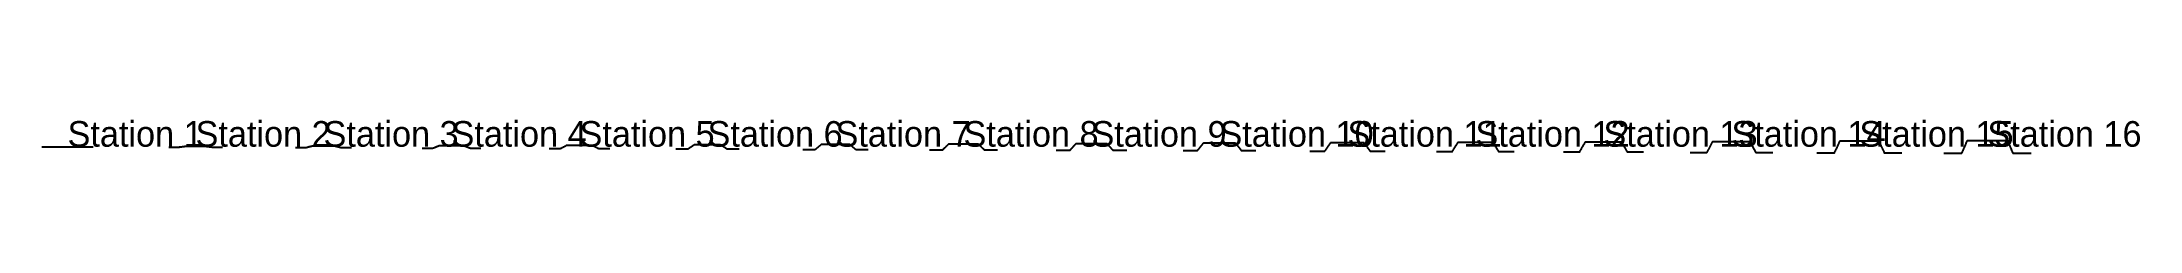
# Model space of a CAD drawing. Header units: metres. Extents: x 4 to 86, y -0.3 to 1.1.
import ezdxf

# ---------------------------------------------------------------- set-up
doc = ezdxf.new("R2010")
doc.units = ezdxf.units.M

msp = doc.modelspace()

# ---------------------------------------------------------------- texts
at = {"layer": 'STATION_LABEL'}
for s, p in [('Station 1', (5, 0)), ('Station 2', (10, 0)), ('Station 3', (15, 0)), ('Station 4', (20, 0)), ('Station 5', (25, 0)), ('Station 6', (30, 0)), ('Station 7', (35, 0)), ('Station 8', (40, 0)), ('Station 9', (45, 0)), ('Station 10', (50, 0)), ('Station 11', (55, 0)), ('Station 12', (60, 0)), ('Station 13', (65, 0)), ('Station 14', (70, 0)), ('Station 15', (75, 0)), ('Station 16', (80, 0))]:
    msp.add_text(s, height=1, dxfattribs=at).set_placement(p)

# ---------------------------------------------------------------- linework, layer by layer
at = {"layer": 'GENERATED_PROFILE'}
for points in [[(4, 0), (4.008, 0), (4.016, 0), (4.024, 0), (4.031, 0), (4.039, 0), (4.047, 0), (4.055, 0), (4.063, 0), (4.071, 0), (4.078, 0), (4.086, 0), (4.094, 0), (4.102, 0), (4.11, 0), (4.118, 0), (4.125, 0), (4.133, 0), (4.141, 0), (4.149, 0), (4.157, 0), (4.165, 0), (4.173, 0), (4.18, 0), (4.188, 0), (4.196, 0), (4.204, 0), (4.212, 0), (4.22, 0), (4.227, 0), (4.235, 0), (4.243, 0), (4.251, 0), (4.259, 0), (4.267, 0), (4.275, 0), (4.282, 0), (4.29, 0), (4.298, 0), (4.306, 0), (4.314, 0), (4.322, 0), (4.329, 0), (4.337, 0), (4.345, 0), (4.353, 0), (4.361, 0), (4.369, 0), (4.376, 0), (4.384, 0), (4.392, 0), (4.4, 0), (4.408, 0), (4.416, 0), (4.424, 0), (4.431, 0), (4.439, 0), (4.447, 0), (4.455, 0), (4.463, 0), (4.471, 0), (4.478, 0), (4.486, 0), (4.494, 0), (4.502, 0), (4.51, 0), (4.518, 0), (4.525, 0), (4.533, 0), (4.541, 0), (4.549, 0), (4.557, 0), (4.565, 0), (4.573, 0), (4.58, 0), (4.588, 0), (4.596, 0), (4.604, 0), (4.612, 0), (4.62, 0), (4.627, 0), (4.635, 0), (4.643, 0), (4.651, 0), (4.659, 0), (4.667, 0), (4.675, 0), (4.682, 0), (4.69, 0), (4.698, 0), (4.706, 0), (4.714, 0), (4.722, 0), (4.729, 0), (4.737, 0), (4.745, 0), (4.753, 0), (4.761, 0), (4.769, 0), (4.776, 0), (4.784, 0), (4.792, 0), (4.8, 0), (4.808, 0), (4.816, 0), (4.824, 0), (4.831, 0), (4.839, 0), (4.847, 0), (4.855, 0), (4.863, 0), (4.871, 0), (4.878, 0), (4.886, 0), (4.894, 0), (4.902, 0), (4.91, 0), (4.918, 0), (4.925, 0), (4.933, 0), (4.941, 0), (4.949, 0), (4.957, 0), (4.965, 0), (4.973, 0), (4.98, 0), (4.988, 0), (4.996, 0), (5.004, 0), (5.012, 0), (5.02, 0), (5.027, 0), (5.035, 0), (5.043, 0), (5.051, 0), (5.059, 0), (5.067, 0), (5.075, 0), (5.082, 0), (5.09, 0), (5.098, 0), (5.106, 0), (5.114, 0), (5.122, 0), (5.129, 0), (5.137, 0), (5.145, 0), (5.153, 0), (5.161, 0), (5.169, 0), (5.176, 0), (5.184, 0), (5.192, 0), (5.2, 0), (5.208, 0), (5.216, 0), (5.224, 0), (5.231, 0), (5.239, 0), (5.247, 0), (5.255, 0), (5.263, 0), (5.271, 0), (5.278, 0), (5.286, 0), (5.294, 0), (5.302, 0), (5.31, 0), (5.318, 0), (5.325, 0), (5.333, 0), (5.341, 0), (5.349, 0), (5.357, 0), (5.365, 0), (5.373, 0), (5.38, 0), (5.388, 0), (5.396, 0), (5.404, 0), (5.412, 0), (5.42, 0), (5.427, 0), (5.435, 0), (5.443, 0), (5.451, 0), (5.459, 0), (5.467, 0), (5.475, 0), (5.482, 0), (5.49, 0), (5.498, 0), (5.506, 0), (5.514, 0), (5.522, 0), (5.529, 0), (5.537, 0), (5.545, 0), (5.553, 0), (5.561, 0), (5.569, 0), (5.576, 0), (5.584, 0), (5.592, 0), (5.6, 0), (5.608, 0), (5.616, 0), (5.624, 0), (5.631, 0), (5.639, 0), (5.647, 0), (5.655, 0), (5.663, 0), (5.671, 0), (5.678, 0), (5.686, 0), (5.694, 0), (5.702, 0), (5.71, 0), (5.718, 0), (5.725, 0), (5.733, 0), (5.741, 0), (5.749, 0), (5.757, 0), (5.765, 0), (5.773, 0), (5.78, 0), (5.788, 0), (5.796, 0), (5.804, 0), (5.812, 0), (5.82, 0), (5.827, 0), (5.835, 0), (5.843, 0), (5.851, 0), (5.859, 0), (5.867, 0), (5.875, 0), (5.882, 0), (5.89, 0), (5.898, 0), (5.906, 0), (5.914, 0), (5.922, 0), (5.929, 0), (5.937, 0), (5.945, 0), (5.953, 0), (5.961, 0), (5.969, 0), (5.976, 0), (5.984, 0), (5.992, 0), (6, 0)], [(8.953, -0.017), (8.961, -0.017), (8.97, -0.017), (8.978, -0.017), (8.986, -0.017), (8.995, -0.017), (9.003, -0.017), (9.012, -0.017), (9.02, -0.017), (9.028, -0.017), (9.037, -0.017), (9.045, -0.017), (9.054, -0.017), (9.062, -0.017), (9.07, -0.017), (9.079, -0.017), (9.087, -0.017), (9.095, -0.017), (9.104, -0.017), (9.112, -0.017), (9.121, -0.017), (9.129, -0.017), (9.137, -0.017), (9.146, -0.017), (9.154, -0.017), (9.163, -0.017), (9.171, -0.017), (9.179, -0.017), (9.188, -0.017), (9.196, -0.017), (9.204, -0.017), (9.213, -0.017), (9.221, -0.017), (9.23, -0.017), (9.238, -0.017), (9.246, -0.017), (9.255, -0.017), (9.263, -0.017), (9.272, -0.017), (9.28, -0.017), (9.288, -0.017), (9.297, -0.017), (9.305, -0.017), (9.313, -0.017), (9.322, -0.017), (9.33, -0.017), (9.338, -0.016), (9.345, -0.015), (9.353, -0.014), (9.361, -0.013), (9.369, -0.012), (9.376, -0.011), (9.384, -0.01), (9.392, -0.009), (9.4, -0.008), (9.407, -0.007), (9.415, -0.006), (9.423, -0.005), (9.431, -0.004), (9.438, -0.003), (9.446, -0.002), (9.454, -0.001), (9.461, 0), (9.469, 0.001), (9.477, 0.002), (9.485, 0.003), (9.492, 0.004), (9.5, 0.005), (9.508, 0.006), (9.516, 0.007), (9.523, 0.008), (9.531, 0.009), (9.539, 0.01), (9.547, 0.011), (9.554, 0.012), (9.562, 0.013), (9.57, 0.014), (9.578, 0.015), (9.585, 0.016), (9.593, 0.016), (9.602, 0.016), (9.61, 0.016), (9.619, 0.016), (9.627, 0.016), (9.635, 0.016), (9.644, 0.016), (9.652, 0.016), (9.66, 0.016), (9.669, 0.016), (9.677, 0.016), (9.686, 0.016), (9.694, 0.016), (9.702, 0.016), (9.711, 0.016), (9.719, 0.016), (9.728, 0.016), (9.736, 0.016), (9.744, 0.016), (9.753, 0.016), (9.761, 0.016), (9.769, 0.016), (9.778, 0.016), (9.786, 0.016), (9.795, 0.016), (9.803, 0.016), (9.811, 0.016), (9.82, 0.016), (9.828, 0.016), (9.837, 0.016), (9.845, 0.016), (9.853, 0.016), (9.862, 0.016), (9.87, 0.016), (9.878, 0.016), (9.887, 0.016), (9.895, 0.016), (9.904, 0.016), (9.912, 0.016), (9.92, 0.016), (9.929, 0.016), (9.937, 0.016), (9.946, 0.016), (9.954, 0.016), (9.962, 0.016), (9.971, 0.016), (9.979, 0.016), (9.987, 0.016), (9.996, 0.016), (10.004, 0.016), (10.013, 0.016), (10.021, 0.016), (10.029, 0.016), (10.038, 0.016), (10.046, 0.016), (10.054, 0.016), (10.063, 0.016), (10.071, 0.016), (10.08, 0.016), (10.088, 0.016), (10.096, 0.016), (10.105, 0.016), (10.113, 0.016), (10.122, 0.016), (10.13, 0.016), (10.138, 0.016), (10.147, 0.016), (10.155, 0.016), (10.163, 0.016), (10.172, 0.016), (10.18, 0.016), (10.189, 0.016), (10.197, 0.016), (10.205, 0.016), (10.214, 0.016), (10.222, 0.016), (10.231, 0.016), (10.239, 0.016), (10.247, 0.016), (10.256, 0.016), (10.264, 0.016), (10.272, 0.016), (10.281, 0.016), (10.289, 0.016), (10.298, 0.016), (10.306, 0.016), (10.314, 0.016), (10.323, 0.016), (10.331, 0.016), (10.34, 0.016), (10.348, 0.016), (10.356, 0.016), (10.365, 0.016), (10.373, 0.016), (10.381, 0.016), (10.39, 0.016), (10.398, 0.016), (10.407, 0.016), (10.415, 0.016), (10.422, 0.015), (10.43, 0.014), (10.438, 0.013), (10.446, 0.012), (10.453, 0.011), (10.461, 0.01), (10.469, 0.009), (10.477, 0.008), (10.484, 0.007), (10.492, 0.006), (10.5, 0.005), (10.508, 0.004), (10.515, 0.003), (10.523, 0.002), (10.531, 0.001), (10.539, 0), (10.546, -0.001), (10.554, -0.002), (10.562, -0.003), (10.569, -0.004), (10.577, -0.005), (10.585, -0.006), (10.593, -0.007), (10.6, -0.008), (10.608, -0.009), (10.616, -0.01), (10.624, -0.011), (10.631, -0.012), (10.639, -0.013), (10.647, -0.014), (10.655, -0.015), (10.662, -0.016), (10.67, -0.017), (10.678, -0.017), (10.687, -0.017), (10.695, -0.017), (10.703, -0.017), (10.712, -0.017), (10.72, -0.017), (10.728, -0.017), (10.737, -0.017), (10.745, -0.017), (10.754, -0.017), (10.762, -0.017), (10.77, -0.017), (10.779, -0.017), (10.787, -0.017), (10.796, -0.017), (10.804, -0.017), (10.812, -0.017), (10.821, -0.017), (10.829, -0.017), (10.837, -0.017), (10.846, -0.017), (10.854, -0.017), (10.863, -0.017), (10.871, -0.017), (10.879, -0.017), (10.888, -0.017), (10.896, -0.017), (10.905, -0.017), (10.913, -0.017), (10.921, -0.017), (10.93, -0.017), (10.938, -0.017), (10.946, -0.017), (10.955, -0.017), (10.963, -0.017), (10.972, -0.017), (10.98, -0.017), (10.988, -0.017), (10.997, -0.017), (11.005, -0.017), (11.014, -0.017), (11.022, -0.017), (11.03, -0.017), (11.039, -0.017), (11.047, -0.017)], [(13.906, -0.034), (13.915, -0.034), (13.924, -0.034), (13.933, -0.034), (13.942, -0.034), (13.951, -0.034), (13.959, -0.034), (13.968, -0.034), (13.977, -0.034), (13.986, -0.034), (13.995, -0.034), (14.004, -0.034), (14.013, -0.034), (14.022, -0.034), (14.031, -0.034), (14.04, -0.034), (14.049, -0.034), (14.058, -0.034), (14.067, -0.034), (14.075, -0.034), (14.084, -0.034), (14.093, -0.034), (14.102, -0.034), (14.111, -0.034), (14.12, -0.034), (14.129, -0.034), (14.138, -0.034), (14.147, -0.034), (14.156, -0.034), (14.165, -0.034), (14.174, -0.034), (14.183, -0.034), (14.191, -0.034), (14.2, -0.034), (14.209, -0.034), (14.218, -0.034), (14.227, -0.034), (14.236, -0.034), (14.245, -0.034), (14.254, -0.034), (14.263, -0.034), (14.272, -0.034), (14.281, -0.034), (14.29, -0.034), (14.299, -0.034), (14.307, -0.033), (14.315, -0.031), (14.322, -0.029), (14.33, -0.027), (14.337, -0.026), (14.345, -0.024), (14.353, -0.022), (14.36, -0.02), (14.368, -0.018), (14.376, -0.016), (14.383, -0.014), (14.391, -0.012), (14.399, -0.01), (14.406, -0.008), (14.414, -0.006), (14.421, -0.004), (14.429, -0.002), (14.437, 0), (14.444, 0.002), (14.452, 0.004), (14.46, 0.006), (14.467, 0.008), (14.475, 0.01), (14.483, 0.012), (14.49, 0.014), (14.498, 0.016), (14.505, 0.018), (14.513, 0.019), (14.521, 0.021), (14.528, 0.023), (14.536, 0.025), (14.544, 0.027), (14.551, 0.029), (14.559, 0.031), (14.567, 0.032), (14.576, 0.032), (14.585, 0.032), (14.594, 0.032), (14.603, 0.032), (14.612, 0.032), (14.621, 0.032), (14.63, 0.032), (14.639, 0.032), (14.647, 0.032), (14.656, 0.032), (14.665, 0.032), (14.674, 0.032), (14.683, 0.032), (14.692, 0.032), (14.701, 0.032), (14.71, 0.032), (14.719, 0.032), (14.728, 0.032), (14.737, 0.032), (14.746, 0.032), (14.755, 0.032), (14.764, 0.032), (14.772, 0.032), (14.781, 0.032), (14.79, 0.032), (14.799, 0.032), (14.808, 0.032), (14.817, 0.032), (14.826, 0.032), (14.835, 0.032), (14.844, 0.032), (14.853, 0.032), (14.862, 0.032), (14.871, 0.032), (14.88, 0.032), (14.888, 0.032), (14.897, 0.032), (14.906, 0.032), (14.915, 0.032), (14.924, 0.032), (14.933, 0.032), (14.942, 0.032), (14.951, 0.032), (14.96, 0.032), (14.969, 0.032), (14.978, 0.032), (14.987, 0.032), (14.996, 0.032), (15.004, 0.032), (15.013, 0.032), (15.022, 0.032), (15.031, 0.032), (15.04, 0.032), (15.049, 0.032), (15.058, 0.032), (15.067, 0.032), (15.076, 0.032), (15.085, 0.032), (15.094, 0.032), (15.103, 0.032), (15.112, 0.032), (15.12, 0.032), (15.129, 0.032), (15.138, 0.032), (15.147, 0.032), (15.156, 0.032), (15.165, 0.032), (15.174, 0.032), (15.183, 0.032), (15.192, 0.032), (15.201, 0.032), (15.21, 0.032), (15.219, 0.032), (15.228, 0.032), (15.236, 0.032), (15.245, 0.032), (15.254, 0.032), (15.263, 0.032), (15.272, 0.032), (15.281, 0.032), (15.29, 0.032), (15.299, 0.032), (15.308, 0.032), (15.317, 0.032), (15.326, 0.032), (15.335, 0.032), (15.344, 0.032), (15.353, 0.032), (15.361, 0.032), (15.37, 0.032), (15.379, 0.032), (15.388, 0.032), (15.397, 0.032), (15.406, 0.032), (15.415, 0.032), (15.424, 0.032), (15.433, 0.032), (15.441, 0.031), (15.449, 0.029), (15.456, 0.027), (15.464, 0.025), (15.472, 0.023), (15.479, 0.021), (15.487, 0.019), (15.495, 0.018), (15.502, 0.016), (15.51, 0.014), (15.517, 0.012), (15.525, 0.01), (15.533, 0.008), (15.54, 0.006), (15.548, 0.004), (15.556, 0.002), (15.563, 0), (15.571, -0.002), (15.579, -0.004), (15.586, -0.006), (15.594, -0.008), (15.601, -0.01), (15.609, -0.012), (15.617, -0.014), (15.624, -0.016), (15.632, -0.018), (15.64, -0.02), (15.647, -0.022), (15.655, -0.024), (15.663, -0.026), (15.67, -0.027), (15.678, -0.029), (15.685, -0.031), (15.693, -0.033), (15.701, -0.034), (15.71, -0.034), (15.719, -0.034), (15.728, -0.034), (15.737, -0.034), (15.746, -0.034), (15.755, -0.034), (15.764, -0.034), (15.773, -0.034), (15.782, -0.034), (15.791, -0.034), (15.8, -0.034), (15.809, -0.034), (15.817, -0.034), (15.826, -0.034), (15.835, -0.034), (15.844, -0.034), (15.853, -0.034), (15.862, -0.034), (15.871, -0.034), (15.88, -0.034), (15.889, -0.034), (15.898, -0.034), (15.907, -0.034), (15.916, -0.034), (15.925, -0.034), (15.933, -0.034), (15.942, -0.034), (15.951, -0.034), (15.96, -0.034), (15.969, -0.034), (15.978, -0.034), (15.987, -0.034), (15.996, -0.034), (16.005, -0.034), (16.014, -0.034), (16.023, -0.034), (16.032, -0.034), (16.041, -0.034), (16.049, -0.034), (16.058, -0.034), (16.067, -0.034), (16.076, -0.034), (16.085, -0.034), (16.094, -0.034)], [(18.859, -0.051), (18.868, -0.051), (18.878, -0.051), (18.887, -0.051), (18.897, -0.051), (18.906, -0.051), (18.916, -0.051), (18.925, -0.051), (18.935, -0.051), (18.944, -0.051), (18.953, -0.051), (18.963, -0.051), (18.972, -0.051), (18.982, -0.051), (18.991, -0.051), (19.001, -0.051), (19.01, -0.051), (19.02, -0.051), (19.029, -0.051), (19.039, -0.051), (19.048, -0.051), (19.058, -0.051), (19.067, -0.051), (19.077, -0.051), (19.086, -0.051), (19.095, -0.051), (19.105, -0.051), (19.114, -0.051), (19.124, -0.051), (19.133, -0.051), (19.143, -0.051), (19.152, -0.051), (19.162, -0.051), (19.171, -0.051), (19.181, -0.051), (19.19, -0.051), (19.2, -0.051), (19.209, -0.051), (19.219, -0.051), (19.228, -0.051), (19.237, -0.051), (19.247, -0.051), (19.256, -0.051), (19.266, -0.051), (19.275, -0.051), (19.284, -0.05), (19.291, -0.047), (19.299, -0.044), (19.306, -0.041), (19.314, -0.038), (19.322, -0.035), (19.329, -0.032), (19.337, -0.029), (19.344, -0.027), (19.352, -0.024), (19.359, -0.021), (19.367, -0.018), (19.374, -0.015), (19.382, -0.012), (19.389, -0.009), (19.397, -0.006), (19.404, -0.003), (19.412, 0), (19.419, 0.003), (19.427, 0.006), (19.435, 0.009), (19.442, 0.012), (19.45, 0.015), (19.457, 0.017), (19.465, 0.02), (19.472, 0.023), (19.48, 0.026), (19.487, 0.029), (19.495, 0.032), (19.502, 0.035), (19.51, 0.038), (19.517, 0.041), (19.525, 0.044), (19.532, 0.047), (19.541, 0.048), (19.55, 0.048), (19.56, 0.048), (19.569, 0.048), (19.579, 0.048), (19.588, 0.048), (19.598, 0.048), (19.607, 0.048), (19.617, 0.048), (19.626, 0.048), (19.636, 0.048), (19.645, 0.048), (19.655, 0.048), (19.664, 0.048), (19.673, 0.048), (19.683, 0.048), (19.692, 0.048), (19.702, 0.048), (19.711, 0.048), (19.721, 0.048), (19.73, 0.048), (19.74, 0.048), (19.749, 0.048), (19.759, 0.048), (19.768, 0.048), (19.778, 0.048), (19.787, 0.048), (19.797, 0.048), (19.806, 0.048), (19.815, 0.048), (19.825, 0.048), (19.834, 0.048), (19.844, 0.048), (19.853, 0.048), (19.863, 0.048), (19.872, 0.048), (19.882, 0.048), (19.891, 0.048), (19.901, 0.048), (19.91, 0.048), (19.92, 0.048), (19.929, 0.048), (19.938, 0.048), (19.948, 0.048), (19.957, 0.048), (19.967, 0.048), (19.976, 0.048), (19.986, 0.048), (19.995, 0.048), (20.005, 0.048), (20.014, 0.048), (20.024, 0.048), (20.033, 0.048), (20.043, 0.048), (20.052, 0.048), (20.062, 0.048), (20.071, 0.048), (20.08, 0.048), (20.09, 0.048), (20.099, 0.048), (20.109, 0.048), (20.118, 0.048), (20.128, 0.048), (20.137, 0.048), (20.147, 0.048), (20.156, 0.048), (20.166, 0.048), (20.175, 0.048), (20.185, 0.048), (20.194, 0.048), (20.203, 0.048), (20.213, 0.048), (20.222, 0.048), (20.232, 0.048), (20.241, 0.048), (20.251, 0.048), (20.26, 0.048), (20.27, 0.048), (20.279, 0.048), (20.289, 0.048), (20.298, 0.048), (20.308, 0.048), (20.317, 0.048), (20.327, 0.048), (20.336, 0.048), (20.345, 0.048), (20.355, 0.048), (20.364, 0.048), (20.374, 0.048), (20.383, 0.048), (20.393, 0.048), (20.402, 0.048), (20.412, 0.048), (20.421, 0.048), (20.431, 0.048), (20.44, 0.048), (20.45, 0.048), (20.459, 0.048), (20.468, 0.047), (20.475, 0.044), (20.483, 0.041), (20.49, 0.038), (20.498, 0.035), (20.505, 0.032), (20.513, 0.029), (20.52, 0.026), (20.528, 0.023), (20.535, 0.02), (20.543, 0.017), (20.55, 0.015), (20.558, 0.012), (20.565, 0.009), (20.573, 0.006), (20.581, 0.003), (20.588, 0), (20.596, -0.003), (20.603, -0.006), (20.611, -0.009), (20.618, -0.012), (20.626, -0.015), (20.633, -0.018), (20.641, -0.021), (20.648, -0.024), (20.656, -0.027), (20.663, -0.029), (20.671, -0.032), (20.678, -0.035), (20.686, -0.038), (20.694, -0.041), (20.701, -0.044), (20.709, -0.047), (20.716, -0.05), (20.725, -0.051), (20.734, -0.051), (20.744, -0.051), (20.753, -0.051), (20.763, -0.051), (20.772, -0.051), (20.781, -0.051), (20.791, -0.051), (20.8, -0.051), (20.81, -0.051), (20.819, -0.051), (20.829, -0.051), (20.838, -0.051), (20.848, -0.051), (20.857, -0.051), (20.867, -0.051), (20.876, -0.051), (20.886, -0.051), (20.895, -0.051), (20.905, -0.051), (20.914, -0.051), (20.923, -0.051), (20.933, -0.051), (20.942, -0.051), (20.952, -0.051), (20.961, -0.051), (20.971, -0.051), (20.98, -0.051), (20.99, -0.051), (20.999, -0.051), (21.009, -0.051), (21.018, -0.051), (21.028, -0.051), (21.037, -0.051), (21.047, -0.051), (21.056, -0.051), (21.065, -0.051), (21.075, -0.051), (21.084, -0.051), (21.094, -0.051), (21.103, -0.051), (21.113, -0.051), (21.122, -0.051), (21.132, -0.051), (21.141, -0.051)], [(23.812, -0.068), (23.822, -0.068), (23.832, -0.068), (23.842, -0.068), (23.852, -0.068), (23.862, -0.068), (23.872, -0.068), (23.882, -0.068), (23.892, -0.068), (23.902, -0.068), (23.912, -0.068), (23.922, -0.068), (23.932, -0.068), (23.942, -0.068), (23.952, -0.068), (23.962, -0.068), (23.972, -0.068), (23.982, -0.068), (23.992, -0.068), (24.002, -0.068), (24.012, -0.068), (24.022, -0.068), (24.032, -0.068), (24.042, -0.068), (24.052, -0.068), (24.062, -0.068), (24.072, -0.068), (24.082, -0.068), (24.092, -0.068), (24.102, -0.068), (24.112, -0.068), (24.122, -0.068), (24.132, -0.068), (24.142, -0.068), (24.152, -0.068), (24.162, -0.068), (24.172, -0.068), (24.182, -0.068), (24.192, -0.068), (24.202, -0.068), (24.212, -0.068), (24.222, -0.068), (24.232, -0.068), (24.242, -0.068), (24.252, -0.068), (24.261, -0.067), (24.268, -0.063), (24.276, -0.059), (24.283, -0.055), (24.291, -0.051), (24.298, -0.047), (24.305, -0.043), (24.313, -0.039), (24.32, -0.035), (24.328, -0.031), (24.335, -0.028), (24.343, -0.024), (24.35, -0.02), (24.357, -0.016), (24.365, -0.012), (24.372, -0.008), (24.38, -0.004), (24.387, 0), (24.395, 0.004), (24.402, 0.008), (24.409, 0.012), (24.417, 0.015), (24.424, 0.019), (24.432, 0.023), (24.439, 0.027), (24.447, 0.031), (24.454, 0.035), (24.461, 0.039), (24.469, 0.043), (24.476, 0.047), (24.484, 0.051), (24.491, 0.055), (24.499, 0.058), (24.506, 0.062), (24.515, 0.064), (24.525, 0.064), (24.535, 0.064), (24.545, 0.064), (24.555, 0.064), (24.565, 0.064), (24.575, 0.064), (24.585, 0.064), (24.595, 0.064), (24.605, 0.064), (24.615, 0.064), (24.625, 0.064), (24.635, 0.064), (24.645, 0.064), (24.655, 0.064), (24.665, 0.064), (24.675, 0.064), (24.685, 0.064), (24.695, 0.064), (24.705, 0.064), (24.715, 0.064), (24.725, 0.064), (24.735, 0.064), (24.745, 0.064), (24.755, 0.064), (24.765, 0.064), (24.775, 0.064), (24.785, 0.064), (24.795, 0.064), (24.805, 0.064), (24.815, 0.064), (24.825, 0.064), (24.835, 0.064), (24.845, 0.064), (24.855, 0.064), (24.865, 0.064), (24.875, 0.064), (24.885, 0.064), (24.895, 0.064), (24.905, 0.064), (24.915, 0.064), (24.925, 0.064), (24.935, 0.064), (24.945, 0.064), (24.955, 0.064), (24.965, 0.064), (24.975, 0.064), (24.985, 0.064), (24.995, 0.064), (25.005, 0.064), (25.015, 0.064), (25.025, 0.064), (25.035, 0.064), (25.045, 0.064), (25.055, 0.064), (25.065, 0.064), (25.075, 0.064), (25.085, 0.064), (25.095, 0.064), (25.105, 0.064), (25.115, 0.064), (25.125, 0.064), (25.135, 0.064), (25.145, 0.064), (25.155, 0.064), (25.165, 0.064), (25.175, 0.064), (25.185, 0.064), (25.195, 0.064), (25.205, 0.064), (25.215, 0.064), (25.225, 0.064), (25.235, 0.064), (25.245, 0.064), (25.255, 0.064), (25.265, 0.064), (25.275, 0.064), (25.285, 0.064), (25.295, 0.064), (25.305, 0.064), (25.315, 0.064), (25.325, 0.064), (25.335, 0.064), (25.345, 0.064), (25.355, 0.064), (25.365, 0.064), (25.375, 0.064), (25.385, 0.064), (25.395, 0.064), (25.405, 0.064), (25.415, 0.064), (25.425, 0.064), (25.435, 0.064), (25.445, 0.064), (25.455, 0.064), (25.465, 0.064), (25.475, 0.064), (25.485, 0.064), (25.494, 0.062), (25.501, 0.058), (25.509, 0.055), (25.516, 0.051), (25.524, 0.047), (25.531, 0.043), (25.539, 0.039), (25.546, 0.035), (25.553, 0.031), (25.561, 0.027), (25.568, 0.023), (25.576, 0.019), (25.583, 0.015), (25.591, 0.012), (25.598, 0.008), (25.605, 0.004), (25.613, 0), (25.62, -0.004), (25.628, -0.008), (25.635, -0.012), (25.643, -0.016), (25.65, -0.02), (25.657, -0.024), (25.665, -0.028), (25.672, -0.031), (25.68, -0.035), (25.687, -0.039), (25.695, -0.043), (25.702, -0.047), (25.709, -0.051), (25.717, -0.055), (25.724, -0.059), (25.732, -0.063), (25.739, -0.067), (25.748, -0.068), (25.758, -0.068), (25.768, -0.068), (25.778, -0.068), (25.788, -0.068), (25.798, -0.068), (25.808, -0.068), (25.818, -0.068), (25.828, -0.068), (25.838, -0.068), (25.848, -0.068), (25.858, -0.068), (25.868, -0.068), (25.878, -0.068), (25.888, -0.068), (25.898, -0.068), (25.908, -0.068), (25.918, -0.068), (25.928, -0.068), (25.938, -0.068), (25.948, -0.068), (25.958, -0.068), (25.968, -0.068), (25.978, -0.068), (25.988, -0.068), (25.998, -0.068), (26.008, -0.068), (26.018, -0.068), (26.028, -0.068), (26.038, -0.068), (26.048, -0.068), (26.058, -0.068), (26.068, -0.068), (26.078, -0.068), (26.088, -0.068), (26.098, -0.068), (26.108, -0.068), (26.118, -0.068), (26.128, -0.068), (26.138, -0.068), (26.148, -0.068), (26.158, -0.068), (26.168, -0.068), (26.178, -0.068), (26.188, -0.068)], [(28.765, -0.085), (28.775, -0.085), (28.786, -0.085), (28.796, -0.085), (28.807, -0.085), (28.817, -0.085), (28.828, -0.085), (28.839, -0.085), (28.849, -0.085), (28.86, -0.085), (28.87, -0.085), (28.881, -0.085), (28.891, -0.085), (28.902, -0.085), (28.912, -0.085), (28.923, -0.085), (28.933, -0.085), (28.944, -0.085), (28.955, -0.085), (28.965, -0.085), (28.976, -0.085), (28.986, -0.085), (28.997, -0.085), (29.007, -0.085), (29.018, -0.085), (29.028, -0.085), (29.039, -0.085), (29.049, -0.085), (29.06, -0.085), (29.071, -0.085), (29.081, -0.085), (29.092, -0.085), (29.102, -0.085), (29.113, -0.085), (29.123, -0.085), (29.134, -0.085), (29.144, -0.085), (29.155, -0.085), (29.165, -0.085), (29.176, -0.085), (29.187, -0.085), (29.197, -0.085), (29.208, -0.085), (29.218, -0.085), (29.229, -0.085), (29.238, -0.083), (29.245, -0.078), (29.253, -0.074), (29.26, -0.069), (29.267, -0.064), (29.274, -0.059), (29.282, -0.054), (29.289, -0.049), (29.296, -0.044), (29.304, -0.039), (29.311, -0.034), (29.318, -0.03), (29.326, -0.025), (29.333, -0.02), (29.34, -0.015), (29.348, -0.01), (29.355, -0.005), (29.362, 0), (29.37, 0.005), (29.377, 0.01), (29.384, 0.014), (29.392, 0.019), (29.399, 0.024), (29.406, 0.029), (29.414, 0.034), (29.421, 0.039), (29.428, 0.044), (29.436, 0.049), (29.443, 0.054), (29.45, 0.058), (29.458, 0.063), (29.465, 0.068), (29.472, 0.073), (29.48, 0.078), (29.489, 0.08), (29.499, 0.08), (29.51, 0.08), (29.52, 0.08), (29.531, 0.08), (29.541, 0.08), (29.552, 0.08), (29.562, 0.08), (29.573, 0.08), (29.583, 0.08), (29.594, 0.08), (29.605, 0.08), (29.615, 0.08), (29.626, 0.08), (29.636, 0.08), (29.647, 0.08), (29.657, 0.08), (29.668, 0.08), (29.678, 0.08), (29.689, 0.08), (29.699, 0.08), (29.71, 0.08), (29.721, 0.08), (29.731, 0.08), (29.742, 0.08), (29.752, 0.08), (29.763, 0.08), (29.773, 0.08), (29.784, 0.08), (29.794, 0.08), (29.805, 0.08), (29.815, 0.08), (29.826, 0.08), (29.837, 0.08), (29.847, 0.08), (29.858, 0.08), (29.868, 0.08), (29.879, 0.08), (29.889, 0.08), (29.9, 0.08), (29.91, 0.08), (29.921, 0.08), (29.931, 0.08), (29.942, 0.08), (29.953, 0.08), (29.963, 0.08), (29.974, 0.08), (29.984, 0.08), (29.995, 0.08), (30.005, 0.08), (30.016, 0.08), (30.026, 0.08), (30.037, 0.08), (30.047, 0.08), (30.058, 0.08), (30.069, 0.08), (30.079, 0.08), (30.09, 0.08), (30.1, 0.08), (30.111, 0.08), (30.121, 0.08), (30.132, 0.08), (30.142, 0.08), (30.153, 0.08), (30.163, 0.08), (30.174, 0.08), (30.185, 0.08), (30.195, 0.08), (30.206, 0.08), (30.216, 0.08), (30.227, 0.08), (30.237, 0.08), (30.248, 0.08), (30.258, 0.08), (30.269, 0.08), (30.279, 0.08), (30.29, 0.08), (30.301, 0.08), (30.311, 0.08), (30.322, 0.08), (30.332, 0.08), (30.343, 0.08), (30.353, 0.08), (30.364, 0.08), (30.374, 0.08), (30.385, 0.08), (30.395, 0.08), (30.406, 0.08), (30.417, 0.08), (30.427, 0.08), (30.438, 0.08), (30.448, 0.08), (30.459, 0.08), (30.469, 0.08), (30.48, 0.08), (30.49, 0.08), (30.501, 0.08), (30.511, 0.08), (30.52, 0.078), (30.528, 0.073), (30.535, 0.068), (30.542, 0.063), (30.55, 0.058), (30.557, 0.054), (30.564, 0.049), (30.572, 0.044), (30.579, 0.039), (30.586, 0.034), (30.594, 0.029), (30.601, 0.024), (30.608, 0.019), (30.616, 0.014), (30.623, 0.01), (30.63, 0.005), (30.638, 0), (30.645, -0.005), (30.652, -0.01), (30.66, -0.015), (30.667, -0.02), (30.674, -0.025), (30.682, -0.03), (30.689, -0.034), (30.696, -0.039), (30.704, -0.044), (30.711, -0.049), (30.718, -0.054), (30.726, -0.059), (30.733, -0.064), (30.74, -0.069), (30.747, -0.074), (30.755, -0.078), (30.762, -0.083), (30.771, -0.085), (30.782, -0.085), (30.792, -0.085), (30.803, -0.085), (30.813, -0.085), (30.824, -0.085), (30.835, -0.085), (30.845, -0.085), (30.856, -0.085), (30.866, -0.085), (30.877, -0.085), (30.887, -0.085), (30.898, -0.085), (30.908, -0.085), (30.919, -0.085), (30.929, -0.085), (30.94, -0.085), (30.951, -0.085), (30.961, -0.085), (30.972, -0.085), (30.982, -0.085), (30.993, -0.085), (31.003, -0.085), (31.014, -0.085), (31.024, -0.085), (31.035, -0.085), (31.045, -0.085), (31.056, -0.085), (31.067, -0.085), (31.077, -0.085), (31.088, -0.085), (31.098, -0.085), (31.109, -0.085), (31.119, -0.085), (31.13, -0.085), (31.14, -0.085), (31.151, -0.085), (31.161, -0.085), (31.172, -0.085), (31.183, -0.085), (31.193, -0.085), (31.204, -0.085), (31.214, -0.085), (31.225, -0.085), (31.235, -0.085)], [(33.718, -0.103), (33.729, -0.103), (33.74, -0.103), (33.751, -0.103), (33.762, -0.103), (33.773, -0.103), (33.784, -0.103), (33.795, -0.103), (33.806, -0.103), (33.817, -0.103), (33.829, -0.103), (33.84, -0.103), (33.851, -0.103), (33.862, -0.103), (33.873, -0.103), (33.884, -0.103), (33.895, -0.103), (33.906, -0.103), (33.917, -0.103), (33.928, -0.103), (33.939, -0.103), (33.951, -0.103), (33.962, -0.103), (33.973, -0.103), (33.984, -0.103), (33.995, -0.103), (34.006, -0.103), (34.017, -0.103), (34.028, -0.103), (34.039, -0.103), (34.05, -0.103), (34.061, -0.103), (34.072, -0.103), (34.084, -0.103), (34.095, -0.103), (34.106, -0.103), (34.117, -0.103), (34.128, -0.103), (34.139, -0.103), (34.15, -0.103), (34.161, -0.103), (34.172, -0.103), (34.183, -0.103), (34.194, -0.103), (34.205, -0.103), (34.215, -0.1), (34.222, -0.094), (34.229, -0.088), (34.237, -0.082), (34.244, -0.077), (34.251, -0.071), (34.258, -0.065), (34.265, -0.059), (34.273, -0.053), (34.28, -0.047), (34.287, -0.041), (34.294, -0.035), (34.301, -0.03), (34.309, -0.024), (34.316, -0.018), (34.323, -0.012), (34.33, -0.006), (34.338, 0), (34.345, 0.006), (34.352, 0.011), (34.359, 0.017), (34.366, 0.023), (34.374, 0.029), (34.381, 0.035), (34.388, 0.041), (34.395, 0.047), (34.403, 0.053), (34.41, 0.058), (34.417, 0.064), (34.424, 0.07), (34.431, 0.076), (34.439, 0.082), (34.446, 0.088), (34.453, 0.094), (34.462, 0.096), (34.473, 0.096), (34.484, 0.096), (34.496, 0.096), (34.507, 0.096), (34.518, 0.096), (34.529, 0.096), (34.54, 0.096), (34.551, 0.096), (34.562, 0.096), (34.573, 0.096), (34.584, 0.096), (34.595, 0.096), (34.606, 0.096), (34.618, 0.096), (34.629, 0.096), (34.64, 0.096), (34.651, 0.096), (34.662, 0.096), (34.673, 0.096), (34.684, 0.096), (34.695, 0.096), (34.706, 0.096), (34.717, 0.096), (34.728, 0.096), (34.739, 0.096), (34.751, 0.096), (34.762, 0.096), (34.773, 0.096), (34.784, 0.096), (34.795, 0.096), (34.806, 0.096), (34.817, 0.096), (34.828, 0.096), (34.839, 0.096), (34.85, 0.096), (34.861, 0.096), (34.873, 0.096), (34.884, 0.096), (34.895, 0.096), (34.906, 0.096), (34.917, 0.096), (34.928, 0.096), (34.939, 0.096), (34.95, 0.096), (34.961, 0.096), (34.972, 0.096), (34.983, 0.096), (34.994, 0.096), (35.006, 0.096), (35.017, 0.096), (35.028, 0.096), (35.039, 0.096), (35.05, 0.096), (35.061, 0.096), (35.072, 0.096), (35.083, 0.096), (35.094, 0.096), (35.105, 0.096), (35.116, 0.096), (35.127, 0.096), (35.139, 0.096), (35.15, 0.096), (35.161, 0.096), (35.172, 0.096), (35.183, 0.096), (35.194, 0.096), (35.205, 0.096), (35.216, 0.096), (35.227, 0.096), (35.238, 0.096), (35.249, 0.096), (35.261, 0.096), (35.272, 0.096), (35.283, 0.096), (35.294, 0.096), (35.305, 0.096), (35.316, 0.096), (35.327, 0.096), (35.338, 0.096), (35.349, 0.096), (35.36, 0.096), (35.371, 0.096), (35.382, 0.096), (35.394, 0.096), (35.405, 0.096), (35.416, 0.096), (35.427, 0.096), (35.438, 0.096), (35.449, 0.096), (35.46, 0.096), (35.471, 0.096), (35.482, 0.096), (35.493, 0.096), (35.504, 0.096), (35.516, 0.096), (35.527, 0.096), (35.538, 0.096), (35.547, 0.094), (35.554, 0.088), (35.561, 0.082), (35.569, 0.076), (35.576, 0.07), (35.583, 0.064), (35.59, 0.058), (35.597, 0.053), (35.605, 0.047), (35.612, 0.041), (35.619, 0.035), (35.626, 0.029), (35.634, 0.023), (35.641, 0.017), (35.648, 0.011), (35.655, 0.006), (35.662, 0), (35.67, -0.006), (35.677, -0.012), (35.684, -0.018), (35.691, -0.024), (35.699, -0.03), (35.706, -0.035), (35.713, -0.041), (35.72, -0.047), (35.727, -0.053), (35.735, -0.059), (35.742, -0.065), (35.749, -0.071), (35.756, -0.077), (35.763, -0.082), (35.771, -0.088), (35.778, -0.094), (35.785, -0.1), (35.795, -0.103), (35.806, -0.103), (35.817, -0.103), (35.828, -0.103), (35.839, -0.103), (35.85, -0.103), (35.861, -0.103), (35.872, -0.103), (35.883, -0.103), (35.894, -0.103), (35.905, -0.103), (35.916, -0.103), (35.928, -0.103), (35.939, -0.103), (35.95, -0.103), (35.961, -0.103), (35.972, -0.103), (35.983, -0.103), (35.994, -0.103), (36.005, -0.103), (36.016, -0.103), (36.027, -0.103), (36.038, -0.103), (36.049, -0.103), (36.061, -0.103), (36.072, -0.103), (36.083, -0.103), (36.094, -0.103), (36.105, -0.103), (36.116, -0.103), (36.127, -0.103), (36.138, -0.103), (36.149, -0.103), (36.16, -0.103), (36.171, -0.103), (36.183, -0.103), (36.194, -0.103), (36.205, -0.103), (36.216, -0.103), (36.227, -0.103), (36.238, -0.103), (36.249, -0.103), (36.26, -0.103), (36.271, -0.103), (36.282, -0.103)], [(38.671, -0.12), (38.682, -0.12), (38.694, -0.12), (38.706, -0.12), (38.717, -0.12), (38.729, -0.12), (38.74, -0.12), (38.752, -0.12), (38.764, -0.12), (38.775, -0.12), (38.787, -0.12), (38.799, -0.12), (38.81, -0.12), (38.822, -0.12), (38.833, -0.12), (38.845, -0.12), (38.857, -0.12), (38.868, -0.12), (38.88, -0.12), (38.892, -0.12), (38.903, -0.12), (38.915, -0.12), (38.926, -0.12), (38.938, -0.12), (38.95, -0.12), (38.961, -0.12), (38.973, -0.12), (38.985, -0.12), (38.996, -0.12), (39.008, -0.12), (39.019, -0.12), (39.031, -0.12), (39.043, -0.12), (39.054, -0.12), (39.066, -0.12), (39.078, -0.12), (39.089, -0.12), (39.101, -0.12), (39.112, -0.12), (39.124, -0.12), (39.136, -0.12), (39.147, -0.12), (39.159, -0.12), (39.171, -0.12), (39.182, -0.12), (39.192, -0.117), (39.199, -0.11), (39.206, -0.103), (39.213, -0.096), (39.22, -0.089), (39.227, -0.082), (39.235, -0.076), (39.242, -0.069), (39.249, -0.062), (39.256, -0.055), (39.263, -0.048), (39.27, -0.041), (39.277, -0.035), (39.284, -0.028), (39.291, -0.021), (39.299, -0.014), (39.306, -0.007), (39.313, 0), (39.32, 0.007), (39.327, 0.013), (39.334, 0.02), (39.341, 0.027), (39.348, 0.034), (39.356, 0.041), (39.363, 0.048), (39.37, 0.054), (39.377, 0.061), (39.384, 0.068), (39.391, 0.075), (39.398, 0.082), (39.405, 0.089), (39.412, 0.095), (39.42, 0.102), (39.427, 0.109), (39.436, 0.113), (39.448, 0.113), (39.459, 0.113), (39.471, 0.113), (39.483, 0.113), (39.494, 0.113), (39.506, 0.113), (39.517, 0.113), (39.529, 0.113), (39.541, 0.113), (39.552, 0.113), (39.564, 0.113), (39.576, 0.113), (39.587, 0.113), (39.599, 0.113), (39.61, 0.113), (39.622, 0.113), (39.634, 0.113), (39.645, 0.113), (39.657, 0.113), (39.669, 0.113), (39.68, 0.113), (39.692, 0.113), (39.704, 0.113), (39.715, 0.113), (39.727, 0.113), (39.738, 0.113), (39.75, 0.113), (39.762, 0.113), (39.773, 0.113), (39.785, 0.113), (39.797, 0.113), (39.808, 0.113), (39.82, 0.113), (39.831, 0.113), (39.843, 0.113), (39.855, 0.113), (39.866, 0.113), (39.878, 0.113), (39.89, 0.113), (39.901, 0.113), (39.913, 0.113), (39.924, 0.113), (39.936, 0.113), (39.948, 0.113), (39.959, 0.113), (39.971, 0.113), (39.983, 0.113), (39.994, 0.113), (40.006, 0.113), (40.017, 0.113), (40.029, 0.113), (40.041, 0.113), (40.052, 0.113), (40.064, 0.113), (40.076, 0.113), (40.087, 0.113), (40.099, 0.113), (40.11, 0.113), (40.122, 0.113), (40.134, 0.113), (40.145, 0.113), (40.157, 0.113), (40.169, 0.113), (40.18, 0.113), (40.192, 0.113), (40.203, 0.113), (40.215, 0.113), (40.227, 0.113), (40.238, 0.113), (40.25, 0.113), (40.262, 0.113), (40.273, 0.113), (40.285, 0.113), (40.296, 0.113), (40.308, 0.113), (40.32, 0.113), (40.331, 0.113), (40.343, 0.113), (40.355, 0.113), (40.366, 0.113), (40.378, 0.113), (40.39, 0.113), (40.401, 0.113), (40.413, 0.113), (40.424, 0.113), (40.436, 0.113), (40.448, 0.113), (40.459, 0.113), (40.471, 0.113), (40.483, 0.113), (40.494, 0.113), (40.506, 0.113), (40.517, 0.113), (40.529, 0.113), (40.541, 0.113), (40.552, 0.113), (40.564, 0.113), (40.573, 0.109), (40.58, 0.102), (40.588, 0.095), (40.595, 0.089), (40.602, 0.082), (40.609, 0.075), (40.616, 0.068), (40.623, 0.061), (40.63, 0.054), (40.637, 0.048), (40.644, 0.041), (40.652, 0.034), (40.659, 0.027), (40.666, 0.02), (40.673, 0.013), (40.68, 0.007), (40.687, 0), (40.694, -0.007), (40.701, -0.014), (40.709, -0.021), (40.716, -0.028), (40.723, -0.035), (40.73, -0.041), (40.737, -0.048), (40.744, -0.055), (40.751, -0.062), (40.758, -0.069), (40.765, -0.076), (40.773, -0.082), (40.78, -0.089), (40.787, -0.096), (40.794, -0.103), (40.801, -0.11), (40.808, -0.117), (40.818, -0.12), (40.829, -0.12), (40.841, -0.12), (40.853, -0.12), (40.864, -0.12), (40.876, -0.12), (40.888, -0.12), (40.899, -0.12), (40.911, -0.12), (40.922, -0.12), (40.934, -0.12), (40.946, -0.12), (40.957, -0.12), (40.969, -0.12), (40.981, -0.12), (40.992, -0.12), (41.004, -0.12), (41.015, -0.12), (41.027, -0.12), (41.039, -0.12), (41.05, -0.12), (41.062, -0.12), (41.074, -0.12), (41.085, -0.12), (41.097, -0.12), (41.108, -0.12), (41.12, -0.12), (41.132, -0.12), (41.143, -0.12), (41.155, -0.12), (41.167, -0.12), (41.178, -0.12), (41.19, -0.12), (41.201, -0.12), (41.213, -0.12), (41.225, -0.12), (41.236, -0.12), (41.248, -0.12), (41.26, -0.12), (41.271, -0.12), (41.283, -0.12), (41.294, -0.12), (41.306, -0.12), (41.318, -0.12), (41.329, -0.12)], [(43.624, -0.137), (43.636, -0.137), (43.648, -0.137), (43.66, -0.137), (43.672, -0.137), (43.684, -0.137), (43.697, -0.137), (43.709, -0.137), (43.721, -0.137), (43.733, -0.137), (43.745, -0.137), (43.757, -0.137), (43.77, -0.137), (43.782, -0.137), (43.794, -0.137), (43.806, -0.137), (43.818, -0.137), (43.83, -0.137), (43.843, -0.137), (43.855, -0.137), (43.867, -0.137), (43.879, -0.137), (43.891, -0.137), (43.903, -0.137), (43.916, -0.137), (43.928, -0.137), (43.94, -0.137), (43.952, -0.137), (43.964, -0.137), (43.976, -0.137), (43.989, -0.137), (44.001, -0.137), (44.013, -0.137), (44.025, -0.137), (44.037, -0.137), (44.049, -0.137), (44.062, -0.137), (44.074, -0.137), (44.086, -0.137), (44.098, -0.137), (44.11, -0.137), (44.122, -0.137), (44.135, -0.137), (44.147, -0.137), (44.159, -0.137), (44.169, -0.133), (44.176, -0.125), (44.183, -0.118), (44.19, -0.11), (44.197, -0.102), (44.204, -0.094), (44.211, -0.086), (44.218, -0.079), (44.225, -0.071), (44.232, -0.063), (44.239, -0.055), (44.246, -0.047), (44.253, -0.039), (44.26, -0.032), (44.267, -0.024), (44.274, -0.016), (44.281, -0.008), (44.288, 0), (44.295, 0.007), (44.302, 0.015), (44.309, 0.023), (44.316, 0.031), (44.323, 0.039), (44.33, 0.047), (44.337, 0.054), (44.344, 0.062), (44.351, 0.07), (44.358, 0.078), (44.365, 0.086), (44.372, 0.093), (44.379, 0.101), (44.386, 0.109), (44.393, 0.117), (44.4, 0.125), (44.41, 0.129), (44.422, 0.129), (44.434, 0.129), (44.446, 0.129), (44.459, 0.129), (44.471, 0.129), (44.483, 0.129), (44.495, 0.129), (44.507, 0.129), (44.519, 0.129), (44.532, 0.129), (44.544, 0.129), (44.556, 0.129), (44.568, 0.129), (44.58, 0.129), (44.592, 0.129), (44.605, 0.129), (44.617, 0.129), (44.629, 0.129), (44.641, 0.129), (44.653, 0.129), (44.665, 0.129), (44.678, 0.129), (44.69, 0.129), (44.702, 0.129), (44.714, 0.129), (44.726, 0.129), (44.738, 0.129), (44.751, 0.129), (44.763, 0.129), (44.775, 0.129), (44.787, 0.129), (44.799, 0.129), (44.811, 0.129), (44.824, 0.129), (44.836, 0.129), (44.848, 0.129), (44.86, 0.129), (44.872, 0.129), (44.884, 0.129), (44.897, 0.129), (44.909, 0.129), (44.921, 0.129), (44.933, 0.129), (44.945, 0.129), (44.957, 0.129), (44.97, 0.129), (44.982, 0.129), (44.994, 0.129), (45.006, 0.129), (45.018, 0.129), (45.03, 0.129), (45.043, 0.129), (45.055, 0.129), (45.067, 0.129), (45.079, 0.129), (45.091, 0.129), (45.103, 0.129), (45.116, 0.129), (45.128, 0.129), (45.14, 0.129), (45.152, 0.129), (45.164, 0.129), (45.176, 0.129), (45.189, 0.129), (45.201, 0.129), (45.213, 0.129), (45.225, 0.129), (45.237, 0.129), (45.249, 0.129), (45.262, 0.129), (45.274, 0.129), (45.286, 0.129), (45.298, 0.129), (45.31, 0.129), (45.322, 0.129), (45.335, 0.129), (45.347, 0.129), (45.359, 0.129), (45.371, 0.129), (45.383, 0.129), (45.395, 0.129), (45.408, 0.129), (45.42, 0.129), (45.432, 0.129), (45.444, 0.129), (45.456, 0.129), (45.468, 0.129), (45.481, 0.129), (45.493, 0.129), (45.505, 0.129), (45.517, 0.129), (45.529, 0.129), (45.541, 0.129), (45.554, 0.129), (45.566, 0.129), (45.578, 0.129), (45.59, 0.129), (45.6, 0.125), (45.607, 0.117), (45.614, 0.109), (45.621, 0.101), (45.628, 0.093), (45.635, 0.086), (45.642, 0.078), (45.649, 0.07), (45.656, 0.062), (45.663, 0.054), (45.67, 0.047), (45.677, 0.039), (45.684, 0.031), (45.691, 0.023), (45.698, 0.015), (45.705, 0.007), (45.712, 0), (45.719, -0.008), (45.726, -0.016), (45.733, -0.024), (45.74, -0.032), (45.747, -0.039), (45.754, -0.047), (45.761, -0.055), (45.768, -0.063), (45.775, -0.071), (45.782, -0.079), (45.789, -0.086), (45.796, -0.094), (45.803, -0.102), (45.81, -0.11), (45.817, -0.118), (45.824, -0.125), (45.831, -0.133), (45.841, -0.137), (45.853, -0.137), (45.865, -0.137), (45.878, -0.137), (45.89, -0.137), (45.902, -0.137), (45.914, -0.137), (45.926, -0.137), (45.938, -0.137), (45.951, -0.137), (45.963, -0.137), (45.975, -0.137), (45.987, -0.137), (45.999, -0.137), (46.011, -0.137), (46.024, -0.137), (46.036, -0.137), (46.048, -0.137), (46.06, -0.137), (46.072, -0.137), (46.084, -0.137), (46.097, -0.137), (46.109, -0.137), (46.121, -0.137), (46.133, -0.137), (46.145, -0.137), (46.157, -0.137), (46.17, -0.137), (46.182, -0.137), (46.194, -0.137), (46.206, -0.137), (46.218, -0.137), (46.23, -0.137), (46.243, -0.137), (46.255, -0.137), (46.267, -0.137), (46.279, -0.137), (46.291, -0.137), (46.303, -0.137), (46.316, -0.137), (46.328, -0.137), (46.34, -0.137), (46.352, -0.137), (46.364, -0.137), (46.376, -0.137)], [(48.577, -0.154), (48.589, -0.154), (48.602, -0.154), (48.615, -0.154), (48.627, -0.154), (48.64, -0.154), (48.653, -0.154), (48.665, -0.154), (48.678, -0.154), (48.691, -0.154), (48.704, -0.154), (48.716, -0.154), (48.729, -0.154), (48.742, -0.154), (48.754, -0.154), (48.767, -0.154), (48.78, -0.154), (48.793, -0.154), (48.805, -0.154), (48.818, -0.154), (48.831, -0.154), (48.843, -0.154), (48.856, -0.154), (48.869, -0.154), (48.882, -0.154), (48.894, -0.154), (48.907, -0.154), (48.92, -0.154), (48.932, -0.154), (48.945, -0.154), (48.958, -0.154), (48.97, -0.154), (48.983, -0.154), (48.996, -0.154), (49.009, -0.154), (49.021, -0.154), (49.034, -0.154), (49.047, -0.154), (49.059, -0.154), (49.072, -0.154), (49.085, -0.154), (49.098, -0.154), (49.11, -0.154), (49.123, -0.154), (49.136, -0.154), (49.146, -0.15), (49.153, -0.141), (49.16, -0.132), (49.167, -0.124), (49.173, -0.115), (49.18, -0.106), (49.187, -0.097), (49.194, -0.088), (49.201, -0.08), (49.208, -0.071), (49.215, -0.062), (49.222, -0.053), (49.229, -0.044), (49.236, -0.036), (49.243, -0.027), (49.249, -0.018), (49.256, -0.009), (49.263, 0), (49.27, 0.008), (49.277, 0.017), (49.284, 0.026), (49.291, 0.035), (49.298, 0.044), (49.305, 0.052), (49.312, 0.061), (49.319, 0.07), (49.325, 0.079), (49.332, 0.088), (49.339, 0.096), (49.346, 0.105), (49.353, 0.114), (49.36, 0.123), (49.367, 0.132), (49.374, 0.14), (49.384, 0.145), (49.396, 0.145), (49.409, 0.145), (49.422, 0.145), (49.434, 0.145), (49.447, 0.145), (49.46, 0.145), (49.473, 0.145), (49.485, 0.145), (49.498, 0.145), (49.511, 0.145), (49.523, 0.145), (49.536, 0.145), (49.549, 0.145), (49.562, 0.145), (49.574, 0.145), (49.587, 0.145), (49.6, 0.145), (49.612, 0.145), (49.625, 0.145), (49.638, 0.145), (49.651, 0.145), (49.663, 0.145), (49.676, 0.145), (49.689, 0.145), (49.701, 0.145), (49.714, 0.145), (49.727, 0.145), (49.739, 0.145), (49.752, 0.145), (49.765, 0.145), (49.778, 0.145), (49.79, 0.145), (49.803, 0.145), (49.816, 0.145), (49.828, 0.145), (49.841, 0.145), (49.854, 0.145), (49.867, 0.145), (49.879, 0.145), (49.892, 0.145), (49.905, 0.145), (49.917, 0.145), (49.93, 0.145), (49.943, 0.145), (49.956, 0.145), (49.968, 0.145), (49.981, 0.145), (49.994, 0.145), (50.006, 0.145), (50.019, 0.145), (50.032, 0.145), (50.044, 0.145), (50.057, 0.145), (50.07, 0.145), (50.083, 0.145), (50.095, 0.145), (50.108, 0.145), (50.121, 0.145), (50.133, 0.145), (50.146, 0.145), (50.159, 0.145), (50.172, 0.145), (50.184, 0.145), (50.197, 0.145), (50.21, 0.145), (50.222, 0.145), (50.235, 0.145), (50.248, 0.145), (50.261, 0.145), (50.273, 0.145), (50.286, 0.145), (50.299, 0.145), (50.311, 0.145), (50.324, 0.145), (50.337, 0.145), (50.349, 0.145), (50.362, 0.145), (50.375, 0.145), (50.388, 0.145), (50.4, 0.145), (50.413, 0.145), (50.426, 0.145), (50.438, 0.145), (50.451, 0.145), (50.464, 0.145), (50.477, 0.145), (50.489, 0.145), (50.502, 0.145), (50.515, 0.145), (50.527, 0.145), (50.54, 0.145), (50.553, 0.145), (50.566, 0.145), (50.578, 0.145), (50.591, 0.145), (50.604, 0.145), (50.616, 0.145), (50.626, 0.14), (50.633, 0.132), (50.64, 0.123), (50.647, 0.114), (50.654, 0.105), (50.661, 0.096), (50.668, 0.088), (50.675, 0.079), (50.681, 0.07), (50.688, 0.061), (50.695, 0.052), (50.702, 0.044), (50.709, 0.035), (50.716, 0.026), (50.723, 0.017), (50.73, 0.008), (50.737, 0), (50.744, -0.009), (50.751, -0.018), (50.757, -0.027), (50.764, -0.036), (50.771, -0.044), (50.778, -0.053), (50.785, -0.062), (50.792, -0.071), (50.799, -0.08), (50.806, -0.088), (50.813, -0.097), (50.82, -0.106), (50.827, -0.115), (50.833, -0.124), (50.84, -0.132), (50.847, -0.141), (50.854, -0.15), (50.864, -0.154), (50.877, -0.154), (50.89, -0.154), (50.902, -0.154), (50.915, -0.154), (50.928, -0.154), (50.941, -0.154), (50.953, -0.154), (50.966, -0.154), (50.979, -0.154), (50.991, -0.154), (51.004, -0.154), (51.017, -0.154), (51.03, -0.154), (51.042, -0.154), (51.055, -0.154), (51.068, -0.154), (51.08, -0.154), (51.093, -0.154), (51.106, -0.154), (51.118, -0.154), (51.131, -0.154), (51.144, -0.154), (51.157, -0.154), (51.169, -0.154), (51.182, -0.154), (51.195, -0.154), (51.207, -0.154), (51.22, -0.154), (51.233, -0.154), (51.246, -0.154), (51.258, -0.154), (51.271, -0.154), (51.284, -0.154), (51.296, -0.154), (51.309, -0.154), (51.322, -0.154), (51.335, -0.154), (51.347, -0.154), (51.36, -0.154), (51.373, -0.154), (51.385, -0.154), (51.398, -0.154), (51.411, -0.154), (51.423, -0.154)], [(53.529, -0.171), (53.543, -0.171), (53.556, -0.171), (53.569, -0.171), (53.582, -0.171), (53.596, -0.171), (53.609, -0.171), (53.622, -0.171), (53.635, -0.171), (53.649, -0.171), (53.662, -0.171), (53.675, -0.171), (53.688, -0.171), (53.702, -0.171), (53.715, -0.171), (53.728, -0.171), (53.741, -0.171), (53.755, -0.171), (53.768, -0.171), (53.781, -0.171), (53.794, -0.171), (53.808, -0.171), (53.821, -0.171), (53.834, -0.171), (53.847, -0.171), (53.861, -0.171), (53.874, -0.171), (53.887, -0.171), (53.9, -0.171), (53.914, -0.171), (53.927, -0.171), (53.94, -0.171), (53.953, -0.171), (53.967, -0.171), (53.98, -0.171), (53.993, -0.171), (54.006, -0.171), (54.02, -0.171), (54.033, -0.171), (54.046, -0.171), (54.059, -0.171), (54.073, -0.171), (54.086, -0.171), (54.099, -0.171), (54.112, -0.171), (54.123, -0.167), (54.13, -0.157), (54.136, -0.147), (54.143, -0.137), (54.15, -0.128), (54.157, -0.118), (54.164, -0.108), (54.17, -0.098), (54.177, -0.088), (54.184, -0.079), (54.191, -0.069), (54.198, -0.059), (54.204, -0.049), (54.211, -0.04), (54.218, -0.03), (54.225, -0.02), (54.232, -0.01), (54.238, 0), (54.245, 0.009), (54.252, 0.019), (54.259, 0.029), (54.266, 0.039), (54.272, 0.048), (54.279, 0.058), (54.286, 0.068), (54.293, 0.078), (54.3, 0.088), (54.307, 0.097), (54.313, 0.107), (54.32, 0.117), (54.327, 0.127), (54.334, 0.136), (54.341, 0.146), (54.347, 0.156), (54.357, 0.161), (54.371, 0.161), (54.384, 0.161), (54.397, 0.161), (54.41, 0.161), (54.424, 0.161), (54.437, 0.161), (54.45, 0.161), (54.463, 0.161), (54.477, 0.161), (54.49, 0.161), (54.503, 0.161), (54.516, 0.161), (54.53, 0.161), (54.543, 0.161), (54.556, 0.161), (54.569, 0.161), (54.583, 0.161), (54.596, 0.161), (54.609, 0.161), (54.622, 0.161), (54.636, 0.161), (54.649, 0.161), (54.662, 0.161), (54.675, 0.161), (54.689, 0.161), (54.702, 0.161), (54.715, 0.161), (54.728, 0.161), (54.742, 0.161), (54.755, 0.161), (54.768, 0.161), (54.781, 0.161), (54.795, 0.161), (54.808, 0.161), (54.821, 0.161), (54.834, 0.161), (54.848, 0.161), (54.861, 0.161), (54.874, 0.161), (54.887, 0.161), (54.901, 0.161), (54.914, 0.161), (54.927, 0.161), (54.94, 0.161), (54.954, 0.161), (54.967, 0.161), (54.98, 0.161), (54.993, 0.161), (55.007, 0.161), (55.02, 0.161), (55.033, 0.161), (55.046, 0.161), (55.06, 0.161), (55.073, 0.161), (55.086, 0.161), (55.099, 0.161), (55.113, 0.161), (55.126, 0.161), (55.139, 0.161), (55.152, 0.161), (55.166, 0.161), (55.179, 0.161), (55.192, 0.161), (55.205, 0.161), (55.219, 0.161), (55.232, 0.161), (55.245, 0.161), (55.258, 0.161), (55.272, 0.161), (55.285, 0.161), (55.298, 0.161), (55.311, 0.161), (55.325, 0.161), (55.338, 0.161), (55.351, 0.161), (55.364, 0.161), (55.378, 0.161), (55.391, 0.161), (55.404, 0.161), (55.417, 0.161), (55.431, 0.161), (55.444, 0.161), (55.457, 0.161), (55.47, 0.161), (55.484, 0.161), (55.497, 0.161), (55.51, 0.161), (55.523, 0.161), (55.537, 0.161), (55.55, 0.161), (55.563, 0.161), (55.576, 0.161), (55.59, 0.161), (55.603, 0.161), (55.616, 0.161), (55.629, 0.161), (55.643, 0.161), (55.653, 0.156), (55.659, 0.146), (55.666, 0.136), (55.673, 0.127), (55.68, 0.117), (55.687, 0.107), (55.693, 0.097), (55.7, 0.088), (55.707, 0.078), (55.714, 0.068), (55.721, 0.058), (55.728, 0.048), (55.734, 0.039), (55.741, 0.029), (55.748, 0.019), (55.755, 0.009), (55.762, 0), (55.768, -0.01), (55.775, -0.02), (55.782, -0.03), (55.789, -0.04), (55.796, -0.049), (55.802, -0.059), (55.809, -0.069), (55.816, -0.079), (55.823, -0.088), (55.83, -0.098), (55.836, -0.108), (55.843, -0.118), (55.85, -0.128), (55.857, -0.137), (55.864, -0.147), (55.87, -0.157), (55.877, -0.167), (55.888, -0.171), (55.901, -0.171), (55.914, -0.171), (55.927, -0.171), (55.941, -0.171), (55.954, -0.171), (55.967, -0.171), (55.98, -0.171), (55.994, -0.171), (56.007, -0.171), (56.02, -0.171), (56.033, -0.171), (56.047, -0.171), (56.06, -0.171), (56.073, -0.171), (56.086, -0.171), (56.1, -0.171), (56.113, -0.171), (56.126, -0.171), (56.139, -0.171), (56.153, -0.171), (56.166, -0.171), (56.179, -0.171), (56.192, -0.171), (56.206, -0.171), (56.219, -0.171), (56.232, -0.171), (56.245, -0.171), (56.259, -0.171), (56.272, -0.171), (56.285, -0.171), (56.298, -0.171), (56.312, -0.171), (56.325, -0.171), (56.338, -0.171), (56.351, -0.171), (56.365, -0.171), (56.378, -0.171), (56.391, -0.171), (56.404, -0.171), (56.418, -0.171), (56.431, -0.171), (56.444, -0.171), (56.457, -0.171), (56.471, -0.171)], [(58.482, -0.188), (58.496, -0.188), (58.51, -0.188), (58.524, -0.188), (58.538, -0.188), (58.551, -0.188), (58.565, -0.188), (58.579, -0.188), (58.593, -0.188), (58.607, -0.188), (58.62, -0.188), (58.634, -0.188), (58.648, -0.188), (58.662, -0.188), (58.675, -0.188), (58.689, -0.188), (58.703, -0.188), (58.717, -0.188), (58.731, -0.188), (58.744, -0.188), (58.758, -0.188), (58.772, -0.188), (58.786, -0.188), (58.8, -0.188), (58.813, -0.188), (58.827, -0.188), (58.841, -0.188), (58.855, -0.188), (58.869, -0.188), (58.882, -0.188), (58.896, -0.188), (58.91, -0.188), (58.924, -0.188), (58.937, -0.188), (58.951, -0.188), (58.965, -0.188), (58.979, -0.188), (58.993, -0.188), (59.006, -0.188), (59.02, -0.188), (59.034, -0.188), (59.048, -0.188), (59.062, -0.188), (59.075, -0.188), (59.089, -0.188), (59.1, -0.183), (59.106, -0.173), (59.113, -0.162), (59.12, -0.151), (59.127, -0.14), (59.133, -0.13), (59.14, -0.119), (59.147, -0.108), (59.153, -0.097), (59.16, -0.087), (59.167, -0.076), (59.173, -0.065), (59.18, -0.054), (59.187, -0.044), (59.194, -0.033), (59.2, -0.022), (59.207, -0.011), (59.214, -0.001), (59.22, 0.01), (59.227, 0.021), (59.234, 0.032), (59.24, 0.043), (59.247, 0.053), (59.254, 0.064), (59.261, 0.075), (59.267, 0.086), (59.274, 0.096), (59.281, 0.107), (59.287, 0.118), (59.294, 0.129), (59.301, 0.139), (59.307, 0.15), (59.314, 0.161), (59.321, 0.172), (59.331, 0.177), (59.345, 0.177), (59.359, 0.177), (59.373, 0.177), (59.386, 0.177), (59.4, 0.177), (59.414, 0.177), (59.428, 0.177), (59.442, 0.177), (59.455, 0.177), (59.469, 0.177), (59.483, 0.177), (59.497, 0.177), (59.51, 0.177), (59.524, 0.177), (59.538, 0.177), (59.552, 0.177), (59.566, 0.177), (59.579, 0.177), (59.593, 0.177), (59.607, 0.177), (59.621, 0.177), (59.635, 0.177), (59.648, 0.177), (59.662, 0.177), (59.676, 0.177), (59.69, 0.177), (59.704, 0.177), (59.717, 0.177), (59.731, 0.177), (59.745, 0.177), (59.759, 0.177), (59.772, 0.177), (59.786, 0.177), (59.8, 0.177), (59.814, 0.177), (59.828, 0.177), (59.841, 0.177), (59.855, 0.177), (59.869, 0.177), (59.883, 0.177), (59.897, 0.177), (59.91, 0.177), (59.924, 0.177), (59.938, 0.177), (59.952, 0.177), (59.966, 0.177), (59.979, 0.177), (59.993, 0.177), (60.007, 0.177), (60.021, 0.177), (60.034, 0.177), (60.048, 0.177), (60.062, 0.177), (60.076, 0.177), (60.09, 0.177), (60.103, 0.177), (60.117, 0.177), (60.131, 0.177), (60.145, 0.177), (60.159, 0.177), (60.172, 0.177), (60.186, 0.177), (60.2, 0.177), (60.214, 0.177), (60.228, 0.177), (60.241, 0.177), (60.255, 0.177), (60.269, 0.177), (60.283, 0.177), (60.296, 0.177), (60.31, 0.177), (60.324, 0.177), (60.338, 0.177), (60.352, 0.177), (60.365, 0.177), (60.379, 0.177), (60.393, 0.177), (60.407, 0.177), (60.421, 0.177), (60.434, 0.177), (60.448, 0.177), (60.462, 0.177), (60.476, 0.177), (60.49, 0.177), (60.503, 0.177), (60.517, 0.177), (60.531, 0.177), (60.545, 0.177), (60.558, 0.177), (60.572, 0.177), (60.586, 0.177), (60.6, 0.177), (60.614, 0.177), (60.627, 0.177), (60.641, 0.177), (60.655, 0.177), (60.669, 0.177), (60.679, 0.172), (60.686, 0.161), (60.693, 0.15), (60.699, 0.139), (60.706, 0.129), (60.713, 0.118), (60.719, 0.107), (60.726, 0.096), (60.733, 0.086), (60.739, 0.075), (60.746, 0.064), (60.753, 0.053), (60.76, 0.043), (60.766, 0.032), (60.773, 0.021), (60.78, 0.01), (60.786, -0.001), (60.793, -0.011), (60.8, -0.022), (60.806, -0.033), (60.813, -0.044), (60.82, -0.054), (60.827, -0.065), (60.833, -0.076), (60.84, -0.087), (60.847, -0.097), (60.853, -0.108), (60.86, -0.119), (60.867, -0.13), (60.873, -0.14), (60.88, -0.151), (60.887, -0.162), (60.894, -0.173), (60.9, -0.183), (60.911, -0.188), (60.925, -0.188), (60.938, -0.188), (60.952, -0.188), (60.966, -0.188), (60.98, -0.188), (60.994, -0.188), (61.007, -0.188), (61.021, -0.188), (61.035, -0.188), (61.049, -0.188), (61.063, -0.188), (61.076, -0.188), (61.09, -0.188), (61.104, -0.188), (61.118, -0.188), (61.131, -0.188), (61.145, -0.188), (61.159, -0.188), (61.173, -0.188), (61.187, -0.188), (61.2, -0.188), (61.214, -0.188), (61.228, -0.188), (61.242, -0.188), (61.256, -0.188), (61.269, -0.188), (61.283, -0.188), (61.297, -0.188), (61.311, -0.188), (61.325, -0.188), (61.338, -0.188), (61.352, -0.188), (61.366, -0.188), (61.38, -0.188), (61.393, -0.188), (61.407, -0.188), (61.421, -0.188), (61.435, -0.188), (61.449, -0.188), (61.462, -0.188), (61.476, -0.188), (61.49, -0.188), (61.504, -0.188), (61.518, -0.188)], [(63.435, -0.205), (63.45, -0.205), (63.464, -0.205), (63.478, -0.205), (63.493, -0.205), (63.507, -0.205), (63.521, -0.205), (63.536, -0.205), (63.55, -0.205), (63.564, -0.205), (63.579, -0.205), (63.593, -0.205), (63.607, -0.205), (63.622, -0.205), (63.636, -0.205), (63.65, -0.205), (63.665, -0.205), (63.679, -0.205), (63.693, -0.205), (63.708, -0.205), (63.722, -0.205), (63.736, -0.205), (63.751, -0.205), (63.765, -0.205), (63.779, -0.205), (63.794, -0.205), (63.808, -0.205), (63.822, -0.205), (63.837, -0.205), (63.851, -0.205), (63.865, -0.205), (63.88, -0.205), (63.894, -0.205), (63.908, -0.205), (63.923, -0.205), (63.937, -0.205), (63.951, -0.205), (63.966, -0.205), (63.98, -0.205), (63.994, -0.205), (64.009, -0.205), (64.023, -0.205), (64.037, -0.205), (64.052, -0.205), (64.066, -0.205), (64.077, -0.2), (64.083, -0.188), (64.09, -0.176), (64.097, -0.165), (64.103, -0.153), (64.11, -0.141), (64.116, -0.13), (64.123, -0.118), (64.13, -0.106), (64.136, -0.094), (64.143, -0.083), (64.149, -0.071), (64.156, -0.059), (64.163, -0.047), (64.169, -0.036), (64.176, -0.024), (64.182, -0.012), (64.189, -0.001), (64.196, 0.011), (64.202, 0.023), (64.209, 0.035), (64.215, 0.046), (64.222, 0.058), (64.228, 0.07), (64.235, 0.082), (64.242, 0.093), (64.248, 0.105), (64.255, 0.117), (64.261, 0.128), (64.268, 0.14), (64.275, 0.152), (64.281, 0.164), (64.288, 0.175), (64.294, 0.187), (64.305, 0.193), (64.319, 0.193), (64.334, 0.193), (64.348, 0.193), (64.362, 0.193), (64.377, 0.193), (64.391, 0.193), (64.405, 0.193), (64.42, 0.193), (64.434, 0.193), (64.448, 0.193), (64.463, 0.193), (64.477, 0.193), (64.491, 0.193), (64.506, 0.193), (64.52, 0.193), (64.534, 0.193), (64.549, 0.193), (64.563, 0.193), (64.577, 0.193), (64.592, 0.193), (64.606, 0.193), (64.62, 0.193), (64.635, 0.193), (64.649, 0.193), (64.663, 0.193), (64.678, 0.193), (64.692, 0.193), (64.706, 0.193), (64.721, 0.193), (64.735, 0.193), (64.749, 0.193), (64.764, 0.193), (64.778, 0.193), (64.792, 0.193), (64.807, 0.193), (64.821, 0.193), (64.835, 0.193), (64.85, 0.193), (64.864, 0.193), (64.878, 0.193), (64.893, 0.193), (64.907, 0.193), (64.921, 0.193), (64.936, 0.193), (64.95, 0.193), (64.964, 0.193), (64.979, 0.193), (64.993, 0.193), (65.007, 0.193), (65.021, 0.193), (65.036, 0.193), (65.05, 0.193), (65.064, 0.193), (65.079, 0.193), (65.093, 0.193), (65.107, 0.193), (65.122, 0.193), (65.136, 0.193), (65.15, 0.193), (65.165, 0.193), (65.179, 0.193), (65.193, 0.193), (65.208, 0.193), (65.222, 0.193), (65.236, 0.193), (65.251, 0.193), (65.265, 0.193), (65.279, 0.193), (65.294, 0.193), (65.308, 0.193), (65.322, 0.193), (65.337, 0.193), (65.351, 0.193), (65.365, 0.193), (65.38, 0.193), (65.394, 0.193), (65.408, 0.193), (65.423, 0.193), (65.437, 0.193), (65.451, 0.193), (65.466, 0.193), (65.48, 0.193), (65.494, 0.193), (65.509, 0.193), (65.523, 0.193), (65.537, 0.193), (65.552, 0.193), (65.566, 0.193), (65.58, 0.193), (65.595, 0.193), (65.609, 0.193), (65.623, 0.193), (65.638, 0.193), (65.652, 0.193), (65.666, 0.193), (65.681, 0.193), (65.695, 0.193), (65.706, 0.187), (65.712, 0.175), (65.719, 0.164), (65.725, 0.152), (65.732, 0.14), (65.739, 0.128), (65.745, 0.117), (65.752, 0.105), (65.758, 0.093), (65.765, 0.082), (65.772, 0.07), (65.778, 0.058), (65.785, 0.046), (65.791, 0.035), (65.798, 0.023), (65.804, 0.011), (65.811, -0.001), (65.818, -0.012), (65.824, -0.024), (65.831, -0.036), (65.837, -0.047), (65.844, -0.059), (65.851, -0.071), (65.857, -0.083), (65.864, -0.094), (65.87, -0.106), (65.877, -0.118), (65.884, -0.13), (65.89, -0.141), (65.897, -0.153), (65.903, -0.165), (65.91, -0.176), (65.917, -0.188), (65.923, -0.2), (65.934, -0.205), (65.948, -0.205), (65.963, -0.205), (65.977, -0.205), (65.991, -0.205), (66.006, -0.205), (66.02, -0.205), (66.034, -0.205), (66.049, -0.205), (66.063, -0.205), (66.077, -0.205), (66.092, -0.205), (66.106, -0.205), (66.12, -0.205), (66.135, -0.205), (66.149, -0.205), (66.163, -0.205), (66.178, -0.205), (66.192, -0.205), (66.206, -0.205), (66.221, -0.205), (66.235, -0.205), (66.249, -0.205), (66.264, -0.205), (66.278, -0.205), (66.292, -0.205), (66.307, -0.205), (66.321, -0.205), (66.335, -0.205), (66.35, -0.205), (66.364, -0.205), (66.378, -0.205), (66.393, -0.205), (66.407, -0.205), (66.421, -0.205), (66.436, -0.205), (66.45, -0.205), (66.464, -0.205), (66.479, -0.205), (66.493, -0.205), (66.507, -0.205), (66.522, -0.205), (66.536, -0.205), (66.55, -0.205), (66.565, -0.205)], [(68.388, -0.222), (68.403, -0.222), (68.418, -0.222), (68.433, -0.222), (68.448, -0.222), (68.463, -0.222), (68.478, -0.222), (68.492, -0.222), (68.507, -0.222), (68.522, -0.222), (68.537, -0.222), (68.552, -0.222), (68.567, -0.222), (68.582, -0.222), (68.597, -0.222), (68.611, -0.222), (68.626, -0.222), (68.641, -0.222), (68.656, -0.222), (68.671, -0.222), (68.686, -0.222), (68.701, -0.222), (68.715, -0.222), (68.73, -0.222), (68.745, -0.222), (68.76, -0.222), (68.775, -0.222), (68.79, -0.222), (68.805, -0.222), (68.82, -0.222), (68.834, -0.222), (68.849, -0.222), (68.864, -0.222), (68.879, -0.222), (68.894, -0.222), (68.909, -0.222), (68.924, -0.222), (68.939, -0.222), (68.953, -0.222), (68.968, -0.222), (68.983, -0.222), (68.998, -0.222), (69.013, -0.222), (69.028, -0.222), (69.043, -0.222), (69.054, -0.217), (69.06, -0.204), (69.067, -0.191), (69.073, -0.178), (69.08, -0.166), (69.086, -0.153), (69.093, -0.14), (69.099, -0.128), (69.106, -0.115), (69.112, -0.102), (69.119, -0.09), (69.125, -0.077), (69.132, -0.064), (69.138, -0.051), (69.145, -0.039), (69.151, -0.026), (69.158, -0.013), (69.164, -0.001), (69.171, 0.012), (69.177, 0.025), (69.184, 0.038), (69.19, 0.05), (69.197, 0.063), (69.203, 0.076), (69.21, 0.088), (69.216, 0.101), (69.223, 0.114), (69.229, 0.126), (69.236, 0.139), (69.242, 0.152), (69.249, 0.165), (69.255, 0.177), (69.262, 0.19), (69.268, 0.203), (69.279, 0.209), (69.294, 0.209), (69.309, 0.209), (69.323, 0.209), (69.338, 0.209), (69.353, 0.209), (69.368, 0.209), (69.383, 0.209), (69.398, 0.209), (69.413, 0.209), (69.427, 0.209), (69.442, 0.209), (69.457, 0.209), (69.472, 0.209), (69.487, 0.209), (69.502, 0.209), (69.517, 0.209), (69.532, 0.209), (69.546, 0.209), (69.561, 0.209), (69.576, 0.209), (69.591, 0.209), (69.606, 0.209), (69.621, 0.209), (69.636, 0.209), (69.651, 0.209), (69.665, 0.209), (69.68, 0.209), (69.695, 0.209), (69.71, 0.209), (69.725, 0.209), (69.74, 0.209), (69.755, 0.209), (69.77, 0.209), (69.784, 0.209), (69.799, 0.209), (69.814, 0.209), (69.829, 0.209), (69.844, 0.209), (69.859, 0.209), (69.874, 0.209), (69.888, 0.209), (69.903, 0.209), (69.918, 0.209), (69.933, 0.209), (69.948, 0.209), (69.963, 0.209), (69.978, 0.209), (69.993, 0.209), (70.007, 0.209), (70.022, 0.209), (70.037, 0.209), (70.052, 0.209), (70.067, 0.209), (70.082, 0.209), (70.097, 0.209), (70.112, 0.209), (70.126, 0.209), (70.141, 0.209), (70.156, 0.209), (70.171, 0.209), (70.186, 0.209), (70.201, 0.209), (70.216, 0.209), (70.23, 0.209), (70.245, 0.209), (70.26, 0.209), (70.275, 0.209), (70.29, 0.209), (70.305, 0.209), (70.32, 0.209), (70.335, 0.209), (70.349, 0.209), (70.364, 0.209), (70.379, 0.209), (70.394, 0.209), (70.409, 0.209), (70.424, 0.209), (70.439, 0.209), (70.454, 0.209), (70.468, 0.209), (70.483, 0.209), (70.498, 0.209), (70.513, 0.209), (70.528, 0.209), (70.543, 0.209), (70.558, 0.209), (70.573, 0.209), (70.587, 0.209), (70.602, 0.209), (70.617, 0.209), (70.632, 0.209), (70.647, 0.209), (70.662, 0.209), (70.677, 0.209), (70.691, 0.209), (70.706, 0.209), (70.721, 0.209), (70.732, 0.203), (70.738, 0.19), (70.745, 0.177), (70.751, 0.165), (70.758, 0.152), (70.764, 0.139), (70.771, 0.126), (70.777, 0.114), (70.784, 0.101), (70.79, 0.088), (70.797, 0.076), (70.803, 0.063), (70.81, 0.05), (70.816, 0.038), (70.823, 0.025), (70.829, 0.012), (70.836, -0.001), (70.842, -0.013), (70.849, -0.026), (70.855, -0.039), (70.862, -0.051), (70.868, -0.064), (70.875, -0.077), (70.881, -0.09), (70.888, -0.102), (70.894, -0.115), (70.901, -0.128), (70.907, -0.14), (70.914, -0.153), (70.92, -0.166), (70.927, -0.178), (70.933, -0.191), (70.94, -0.204), (70.946, -0.217), (70.957, -0.222), (70.972, -0.222), (70.987, -0.222), (71.002, -0.222), (71.017, -0.222), (71.032, -0.222), (71.047, -0.222), (71.061, -0.222), (71.076, -0.222), (71.091, -0.222), (71.106, -0.222), (71.121, -0.222), (71.136, -0.222), (71.151, -0.222), (71.166, -0.222), (71.18, -0.222), (71.195, -0.222), (71.21, -0.222), (71.225, -0.222), (71.24, -0.222), (71.255, -0.222), (71.27, -0.222), (71.285, -0.222), (71.299, -0.222), (71.314, -0.222), (71.329, -0.222), (71.344, -0.222), (71.359, -0.222), (71.374, -0.222), (71.389, -0.222), (71.403, -0.222), (71.418, -0.222), (71.433, -0.222), (71.448, -0.222), (71.463, -0.222), (71.478, -0.222), (71.493, -0.222), (71.508, -0.222), (71.522, -0.222), (71.537, -0.222), (71.552, -0.222), (71.567, -0.222), (71.582, -0.222), (71.597, -0.222), (71.612, -0.222)], [(73.341, -0.239), (73.357, -0.239), (73.372, -0.239), (73.387, -0.239), (73.403, -0.239), (73.418, -0.239), (73.434, -0.239), (73.449, -0.239), (73.465, -0.239), (73.48, -0.239), (73.495, -0.239), (73.511, -0.239), (73.526, -0.239), (73.542, -0.239), (73.557, -0.239), (73.572, -0.239), (73.588, -0.239), (73.603, -0.239), (73.619, -0.239), (73.634, -0.239), (73.649, -0.239), (73.665, -0.239), (73.68, -0.239), (73.696, -0.239), (73.711, -0.239), (73.727, -0.239), (73.742, -0.239), (73.757, -0.239), (73.773, -0.239), (73.788, -0.239), (73.804, -0.239), (73.819, -0.239), (73.834, -0.239), (73.85, -0.239), (73.865, -0.239), (73.881, -0.239), (73.896, -0.239), (73.911, -0.239), (73.927, -0.239), (73.942, -0.239), (73.958, -0.239), (73.973, -0.239), (73.989, -0.239), (74.004, -0.239), (74.019, -0.239), (74.031, -0.233), (74.037, -0.22), (74.044, -0.206), (74.05, -0.192), (74.056, -0.179), (74.063, -0.165), (74.069, -0.151), (74.075, -0.137), (74.082, -0.124), (74.088, -0.11), (74.095, -0.096), (74.101, -0.083), (74.107, -0.069), (74.114, -0.055), (74.12, -0.042), (74.127, -0.028), (74.133, -0.014), (74.139, -0.001), (74.146, 0.013), (74.152, 0.027), (74.159, 0.04), (74.165, 0.054), (74.171, 0.068), (74.178, 0.081), (74.184, 0.095), (74.19, 0.109), (74.197, 0.123), (74.203, 0.136), (74.21, 0.15), (74.216, 0.164), (74.222, 0.177), (74.229, 0.191), (74.235, 0.205), (74.242, 0.218), (74.253, 0.225), (74.268, 0.225), (74.283, 0.225), (74.299, 0.225), (74.314, 0.225), (74.33, 0.225), (74.345, 0.225), (74.36, 0.225), (74.376, 0.225), (74.391, 0.225), (74.407, 0.225), (74.422, 0.225), (74.437, 0.225), (74.453, 0.225), (74.468, 0.225), (74.484, 0.225), (74.499, 0.225), (74.515, 0.225), (74.53, 0.225), (74.545, 0.225), (74.561, 0.225), (74.576, 0.225), (74.592, 0.225), (74.607, 0.225), (74.622, 0.225), (74.638, 0.225), (74.653, 0.225), (74.669, 0.225), (74.684, 0.225), (74.699, 0.225), (74.715, 0.225), (74.73, 0.225), (74.746, 0.225), (74.761, 0.225), (74.777, 0.225), (74.792, 0.225), (74.807, 0.225), (74.823, 0.225), (74.838, 0.225), (74.854, 0.225), (74.869, 0.225), (74.884, 0.225), (74.9, 0.225), (74.915, 0.225), (74.931, 0.225), (74.946, 0.225), (74.961, 0.225), (74.977, 0.225), (74.992, 0.225), (75.008, 0.225), (75.023, 0.225), (75.039, 0.225), (75.054, 0.225), (75.069, 0.225), (75.085, 0.225), (75.1, 0.225), (75.116, 0.225), (75.131, 0.225), (75.146, 0.225), (75.162, 0.225), (75.177, 0.225), (75.193, 0.225), (75.208, 0.225), (75.223, 0.225), (75.239, 0.225), (75.254, 0.225), (75.27, 0.225), (75.285, 0.225), (75.301, 0.225), (75.316, 0.225), (75.331, 0.225), (75.347, 0.225), (75.362, 0.225), (75.378, 0.225), (75.393, 0.225), (75.408, 0.225), (75.424, 0.225), (75.439, 0.225), (75.455, 0.225), (75.47, 0.225), (75.485, 0.225), (75.501, 0.225), (75.516, 0.225), (75.532, 0.225), (75.547, 0.225), (75.563, 0.225), (75.578, 0.225), (75.593, 0.225), (75.609, 0.225), (75.624, 0.225), (75.64, 0.225), (75.655, 0.225), (75.67, 0.225), (75.686, 0.225), (75.701, 0.225), (75.717, 0.225), (75.732, 0.225), (75.747, 0.225), (75.758, 0.218), (75.765, 0.205), (75.771, 0.191), (75.778, 0.177), (75.784, 0.164), (75.79, 0.15), (75.797, 0.136), (75.803, 0.123), (75.81, 0.109), (75.816, 0.095), (75.822, 0.081), (75.829, 0.068), (75.835, 0.054), (75.841, 0.04), (75.848, 0.027), (75.854, 0.013), (75.861, -0.001), (75.867, -0.014), (75.873, -0.028), (75.88, -0.042), (75.886, -0.055), (75.893, -0.069), (75.899, -0.083), (75.905, -0.096), (75.912, -0.11), (75.918, -0.124), (75.925, -0.137), (75.931, -0.151), (75.937, -0.165), (75.944, -0.179), (75.95, -0.192), (75.956, -0.206), (75.963, -0.22), (75.969, -0.233), (75.981, -0.239), (75.996, -0.239), (76.011, -0.239), (76.027, -0.239), (76.042, -0.239), (76.058, -0.239), (76.073, -0.239), (76.089, -0.239), (76.104, -0.239), (76.119, -0.239), (76.135, -0.239), (76.15, -0.239), (76.166, -0.239), (76.181, -0.239), (76.196, -0.239), (76.212, -0.239), (76.227, -0.239), (76.243, -0.239), (76.258, -0.239), (76.273, -0.239), (76.289, -0.239), (76.304, -0.239), (76.32, -0.239), (76.335, -0.239), (76.351, -0.239), (76.366, -0.239), (76.381, -0.239), (76.397, -0.239), (76.412, -0.239), (76.428, -0.239), (76.443, -0.239), (76.458, -0.239), (76.474, -0.239), (76.489, -0.239), (76.505, -0.239), (76.52, -0.239), (76.535, -0.239), (76.551, -0.239), (76.566, -0.239), (76.582, -0.239), (76.597, -0.239), (76.613, -0.239), (76.628, -0.239), (76.643, -0.239), (76.659, -0.239)], [(78.294, -0.256), (78.31, -0.256), (78.326, -0.256), (78.342, -0.256), (78.358, -0.256), (78.374, -0.256), (78.39, -0.256), (78.406, -0.256), (78.422, -0.256), (78.438, -0.256), (78.454, -0.256), (78.47, -0.256), (78.486, -0.256), (78.502, -0.256), (78.518, -0.256), (78.533, -0.256), (78.549, -0.256), (78.565, -0.256), (78.581, -0.256), (78.597, -0.256), (78.613, -0.256), (78.629, -0.256), (78.645, -0.256), (78.661, -0.256), (78.677, -0.256), (78.693, -0.256), (78.709, -0.256), (78.725, -0.256), (78.741, -0.256), (78.757, -0.256), (78.773, -0.256), (78.789, -0.256), (78.805, -0.256), (78.821, -0.256), (78.837, -0.256), (78.853, -0.256), (78.868, -0.256), (78.884, -0.256), (78.9, -0.256), (78.916, -0.256), (78.932, -0.256), (78.948, -0.256), (78.964, -0.256), (78.98, -0.256), (78.996, -0.256), (79.008, -0.25), (79.014, -0.235), (79.02, -0.221), (79.027, -0.206), (79.033, -0.191), (79.039, -0.177), (79.045, -0.162), (79.052, -0.147), (79.058, -0.133), (79.064, -0.118), (79.071, -0.103), (79.077, -0.089), (79.083, -0.074), (79.089, -0.059), (79.096, -0.045), (79.102, -0.03), (79.108, -0.015), (79.115, -0.001), (79.121, 0.014), (79.127, 0.029), (79.133, 0.043), (79.14, 0.058), (79.146, 0.073), (79.152, 0.087), (79.159, 0.102), (79.165, 0.117), (79.171, 0.131), (79.177, 0.146), (79.184, 0.161), (79.19, 0.175), (79.196, 0.19), (79.203, 0.205), (79.209, 0.219), (79.215, 0.234), (79.226, 0.241), (79.242, 0.241), (79.258, 0.241), (79.274, 0.241), (79.29, 0.241), (79.306, 0.241), (79.322, 0.241), (79.338, 0.241), (79.354, 0.241), (79.37, 0.241), (79.386, 0.241), (79.402, 0.241), (79.418, 0.241), (79.434, 0.241), (79.45, 0.241), (79.466, 0.241), (79.482, 0.241), (79.498, 0.241), (79.513, 0.241), (79.529, 0.241), (79.545, 0.241), (79.561, 0.241), (79.577, 0.241), (79.593, 0.241), (79.609, 0.241), (79.625, 0.241), (79.641, 0.241), (79.657, 0.241), (79.673, 0.241), (79.689, 0.241), (79.705, 0.241), (79.721, 0.241), (79.737, 0.241), (79.753, 0.241), (79.769, 0.241), (79.785, 0.241), (79.801, 0.241), (79.817, 0.241), (79.833, 0.241), (79.848, 0.241), (79.864, 0.241), (79.88, 0.241), (79.896, 0.241), (79.912, 0.241), (79.928, 0.241), (79.944, 0.241), (79.96, 0.241), (79.976, 0.241), (79.992, 0.241), (80.008, 0.241), (80.024, 0.241), (80.04, 0.241), (80.056, 0.241), (80.072, 0.241), (80.088, 0.241), (80.104, 0.241), (80.12, 0.241), (80.136, 0.241), (80.152, 0.241), (80.167, 0.241), (80.183, 0.241), (80.199, 0.241), (80.215, 0.241), (80.231, 0.241), (80.247, 0.241), (80.263, 0.241), (80.279, 0.241), (80.295, 0.241), (80.311, 0.241), (80.327, 0.241), (80.343, 0.241), (80.359, 0.241), (80.375, 0.241), (80.391, 0.241), (80.407, 0.241), (80.423, 0.241), (80.439, 0.241), (80.455, 0.241), (80.471, 0.241), (80.487, 0.241), (80.502, 0.241), (80.518, 0.241), (80.534, 0.241), (80.55, 0.241), (80.566, 0.241), (80.582, 0.241), (80.598, 0.241), (80.614, 0.241), (80.63, 0.241), (80.646, 0.241), (80.662, 0.241), (80.678, 0.241), (80.694, 0.241), (80.71, 0.241), (80.726, 0.241), (80.742, 0.241), (80.758, 0.241), (80.774, 0.241), (80.785, 0.234), (80.791, 0.219), (80.797, 0.205), (80.804, 0.19), (80.81, 0.175), (80.816, 0.161), (80.823, 0.146), (80.829, 0.131), (80.835, 0.117), (80.841, 0.102), (80.848, 0.087), (80.854, 0.073), (80.86, 0.058), (80.867, 0.043), (80.873, 0.029), (80.879, 0.014), (80.885, -0.001), (80.892, -0.015), (80.898, -0.03), (80.904, -0.045), (80.911, -0.059), (80.917, -0.074), (80.923, -0.089), (80.929, -0.103), (80.936, -0.118), (80.942, -0.133), (80.948, -0.147), (80.955, -0.162), (80.961, -0.177), (80.967, -0.191), (80.973, -0.206), (80.98, -0.221), (80.986, -0.235), (80.992, -0.25), (81.004, -0.256), (81.02, -0.256), (81.036, -0.256), (81.052, -0.256), (81.068, -0.256), (81.084, -0.256), (81.1, -0.256), (81.116, -0.256), (81.132, -0.256), (81.147, -0.256), (81.163, -0.256), (81.179, -0.256), (81.195, -0.256), (81.211, -0.256), (81.227, -0.256), (81.243, -0.256), (81.259, -0.256), (81.275, -0.256), (81.291, -0.256), (81.307, -0.256), (81.323, -0.256), (81.339, -0.256), (81.355, -0.256), (81.371, -0.256), (81.387, -0.256), (81.403, -0.256), (81.419, -0.256), (81.435, -0.256), (81.451, -0.256), (81.467, -0.256), (81.482, -0.256), (81.498, -0.256), (81.514, -0.256), (81.53, -0.256), (81.546, -0.256), (81.562, -0.256), (81.578, -0.256), (81.594, -0.256), (81.61, -0.256), (81.626, -0.256), (81.642, -0.256), (81.658, -0.256), (81.674, -0.256), (81.69, -0.256), (81.706, -0.256)]]:
    msp.add_lwpolyline(points, dxfattribs=at)

msp.set_redraw_order([(e.dxf.handle, doc.entitydb.next_handle()) for e in msp.query("TEXT MTEXT ATTDEF DIMENSION ARC_DIMENSION")])  # texts and dimensions are drawn at this point

doc.saveas('drawing.dxf')
